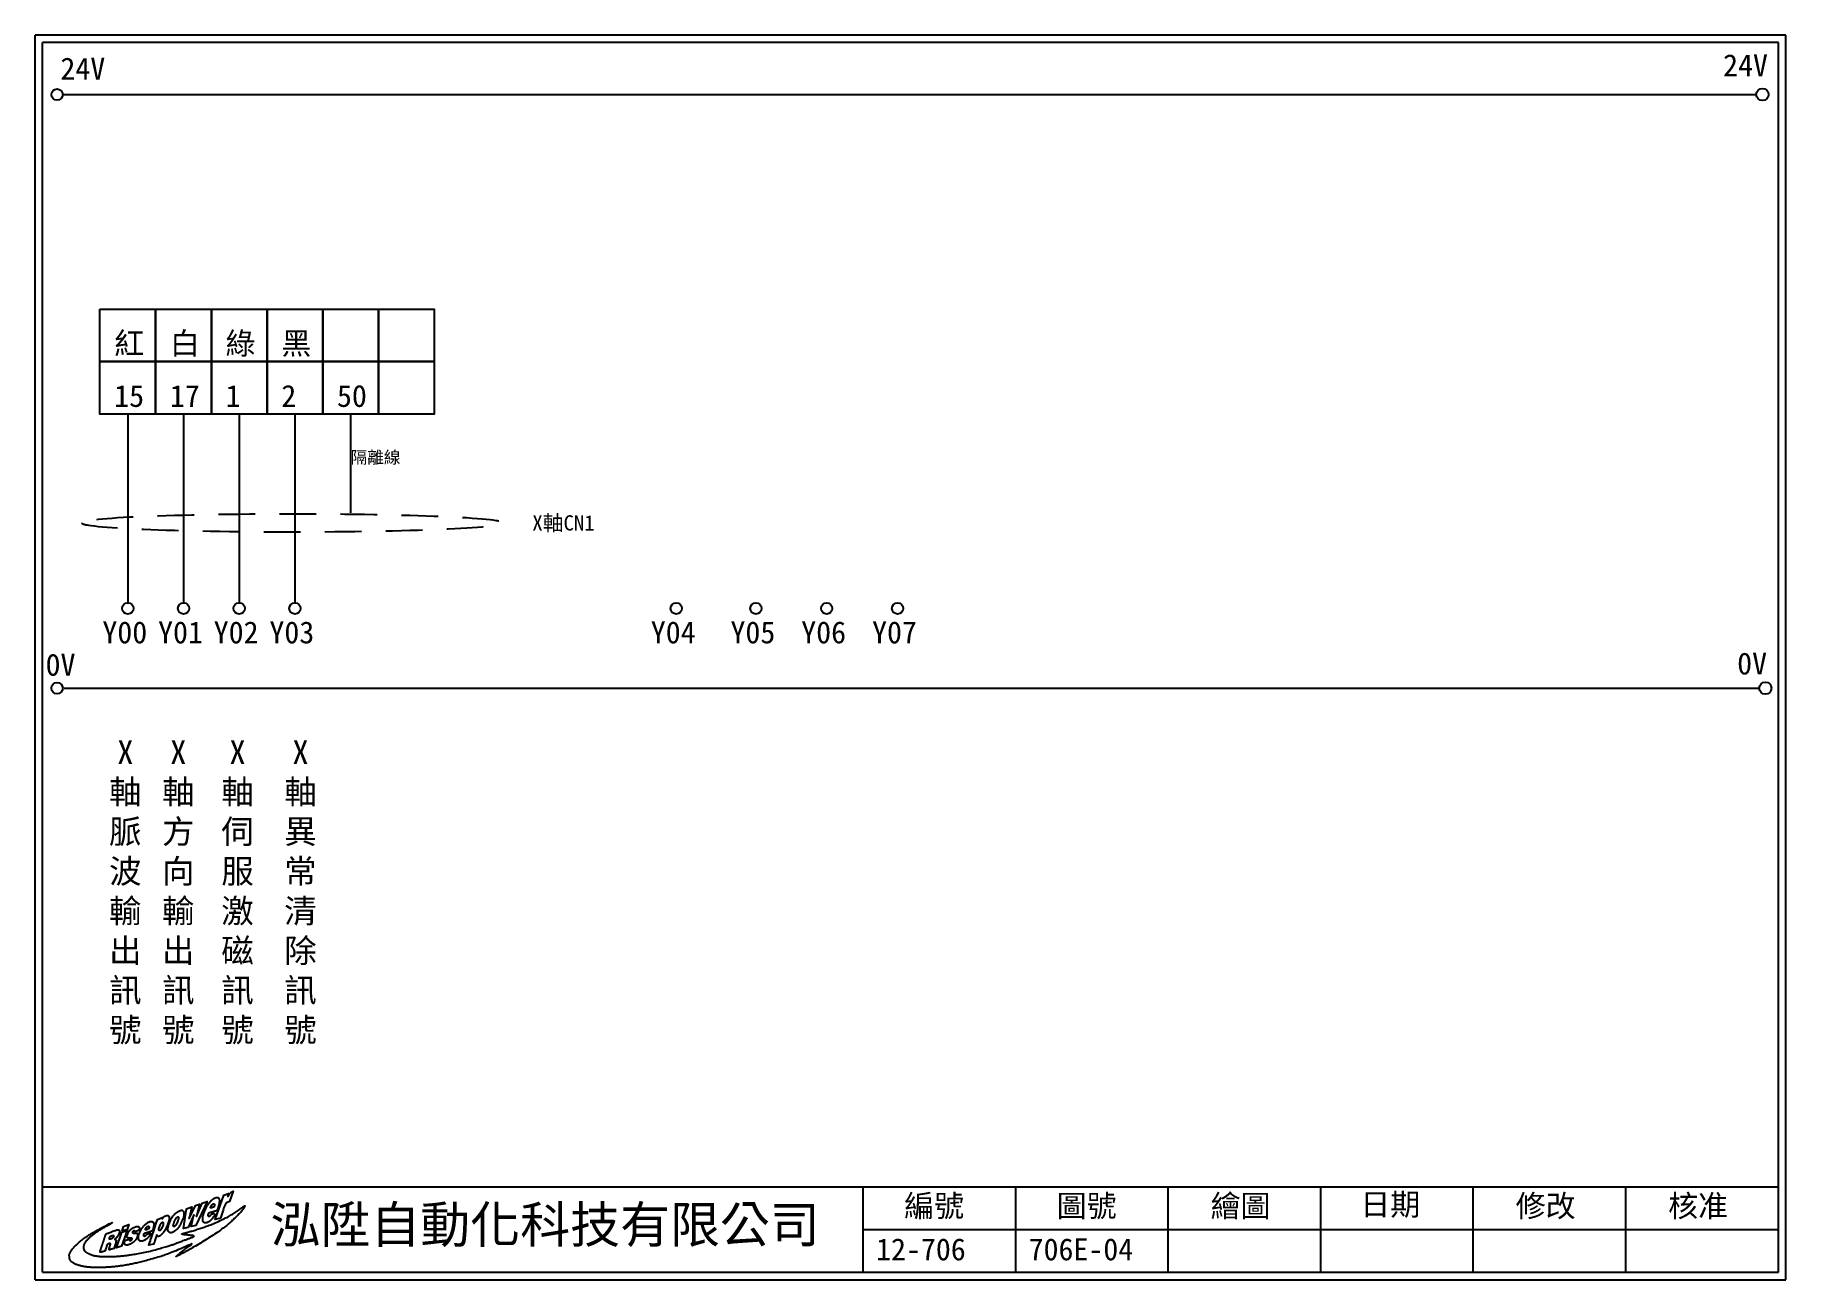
# Model space of a CAD drawing. Extents: x 834 to 1121, y 334 to 538.
import ezdxf

# ---------------------------------------------------------------- set-up
doc = ezdxf.new("R2010")
doc.units = 0
doc.linetypes.add('HIDDEN5', pattern=[10, 6, -4])
doc.layers.get('0').update_dxf_attribs({"linetype": 'CONTINUOUS'})
for name, color, linetype in [('圖框層', 7, 'CONTINUOUS'), ('標尺寸層', 3, 'CONTINUOUS'), ('輪廓線層', 7, 'CONTINUOUS')]:
    doc.layers.add(name, color=color, linetype=linetype)
doc.styles.add('CNS', font='romanc.shx', dxfattribs={"bigfont": 'chineset.shx'})
doc.styles.add('STSL', font='KAIU.TTF')

msp = doc.modelspace()

# ---------------------------------------------------------------- texts
at = {"layer": '圖框層', "color": 4, "style": 'STSL'}
for s, height, p in [('24V', 3.6, (838.12, 530.33)), ('24V', 3.6, (1110.65, 530.87)), ('隔離線', 2, (885.68, 467.43)), ('X軸CN1', 2.5, (915.47, 456.44)), ('Y00', 3.6, (845, 437.95)), ('Y01', 3.6, (854.13, 437.95)), ('Y02', 3.6, (863.25, 437.95)), ('Y03', 3.6, (872.38, 437.95)), ('Y04', 3.6, (934.89, 437.95)), ('Y05', 3.6, (947.95, 437.95)), ('Y06', 3.6, (959.55, 437.95)), ('Y07', 3.6, (971.16, 437.95)), ('0V', 3.6, (835.69, 432.65)), ('0V', 3.6, (1112.96, 432.85)), ('編號', 3.6, (976.42, 343.99)), ('圖號', 3.6, (1001.42, 343.99)), ('繪圖', 3.6, (1026.65, 343.99)), ('日期', 3.6, (1051.18, 344.23)), ('修改', 3.6, (1076.65, 343.99)), ('核准', 3.6, (1101.65, 343.99)), ('泓陞自動化科技有限公司', 6, (872.56, 339.73)), ('12-706', 3.6, (971.82, 336.87)), ('706E-04', 3.6, (996.82, 336.87))]:
    msp.add_text(s, height=height, dxfattribs=at).set_placement(p)
at = {"layer": '圖框層', "color": 7, "style": 'STSL'}
for s, p in [('紅', (846.94, 485.3)), ('白', (856.07, 485.3)), ('綠', (865.2, 485.3)), ('黑', (874.33, 485.3)), ('15', (846.94, 476.69)), ('17', (856.07, 476.69)), ('1', (865.2, 476.69)), ('2', (874.33, 476.69)), ('50', (883.45, 476.69))]:
    msp.add_text(s, height=3.6, dxfattribs=at).set_placement(p)
at = {"layer": '標尺寸層', "color": 7, "char_height": 3.9, "width": 2.8481, "attachment_point": 5, "style": 'CNS'}
for s, insert in [('{\\fDFKai-SB|b0|i0|c136|p65;X軸脈波輸出訊號}', (848.76, 397.15)), ('{\\fDFKai-SB|b0|i0|c136|p65;X軸方向輸出訊號}', (857.44, 397.15)), ('{\\fDFKai-SB|b0|i0|c136|p65;X軸伺服激磁訊號}', (867.15, 397.15)), ('{\\fDFKai-SB|b0|i0|c136|p65;X軸異常清除訊號}', (877.47, 397.15))]:
    msp.add_mtext(s, dxfattribs=dict(at, insert=insert))

# ---------------------------------------------------------------- linework, layer by layer
for centre in [(1117.09, 527.87), (1117.58, 430.61)]:
    msp.add_circle(centre, 1)
at = {"layer": '圖框層', "color": 7}
for p, q in [((1120.96, 537.62), (833.96, 537.62)), ((833.96, 333.65), (833.96, 537.62)), ((1120.96, 333.65), (1120.96, 537.62)), ((1119.71, 536.37), (835.21, 536.37)), ((835.21, 334.9), (835.21, 536.37)), ((1119.71, 334.9), (1119.71, 536.37)), ((835.21, 348.9), (1119.71, 348.9)), ((969.71, 334.9), (969.71, 348.9)), ((994.71, 334.9), (994.71, 348.9)), ((1019.71, 334.9), (1019.71, 348.9)), ((1044.71, 334.9), (1044.71, 348.9)), ((1069.71, 334.9), (1069.71, 348.9)), ((1094.71, 334.9), (1094.71, 348.9)), ((969.71, 341.9), (1119.71, 341.9)), ((833.96, 333.65), (1120.96, 333.65)), ((835.21, 334.9), (1119.71, 334.9))]:
    msp.add_line(p, q, dxfattribs=at)
at = {"layer": '標尺寸層', "color": 7}
for p, q in [((838.5, 527.87), (1116.09, 527.87)), ((849.17, 475.5), (849.17, 444.61)), ((858.3, 475.5), (858.3, 444.61)), ((867.42, 475.5), (867.42, 444.61)), ((876.55, 475.5), (876.55, 444.61)), ((838.7, 430.61), (1116.58, 430.61))]:
    msp.add_line(p, q, dxfattribs=at)
at = {"layer": '標尺寸層'}
msp.add_line((885.68, 475.5), (885.68, 459.35), dxfattribs=at)
at = {"layer": '標尺寸層', "color": 7}
for points in [[(844.6, 492.72), (853.73, 492.72), (853.73, 484.11), (844.6, 484.11)], [(853.73, 492.72), (862.86, 492.72), (862.86, 484.11), (853.73, 484.11)], [(862.86, 492.72), (871.99, 492.72), (871.99, 484.11), (862.86, 484.11)], [(871.99, 492.72), (881.11, 492.72), (881.11, 484.11), (871.99, 484.11)], [(881.11, 492.72), (890.24, 492.72), (890.24, 484.11), (881.11, 484.11)], [(890.24, 492.72), (899.37, 492.72), (899.37, 484.11), (890.24, 484.11)], [(844.6, 484.11), (853.73, 484.11), (853.73, 475.5), (844.6, 475.5)], [(853.73, 484.11), (862.86, 484.11), (862.86, 475.5), (853.73, 475.5)], [(862.86, 484.11), (871.99, 484.11), (871.99, 475.5), (862.86, 475.5)], [(871.99, 484.11), (881.11, 484.11), (881.11, 475.5), (871.99, 475.5)], [(881.11, 484.11), (890.24, 484.11), (890.24, 475.5), (881.11, 475.5)], [(890.24, 484.11), (899.37, 484.11), (899.37, 475.5), (890.24, 475.5)]]:
    msp.add_lwpolyline(points, close=True, dxfattribs=at)
for centre in [(837.58, 527.87), (849.17, 443.68), (858.3, 443.68), (867.42, 443.68), (876.55, 443.68), (939.06, 443.68), (952.12, 443.68), (963.72, 443.68), (975.33, 443.68), (837.58, 430.61)]:
    msp.add_circle(centre, 0.92, dxfattribs=at)
at = {"layer": '標尺寸層', "color": 7, "linetype": 'HIDDEN5', "extrusion": (0, 0, -1)}
msp.add_ellipse((876.12, 457.68), major_axis=(-34.51, 0), ratio=0.042058, dxfattribs=at)
at = {"layer": '輪廓線層', "color": 116}
for points in [[(865.12, 345.95), (864.93, 345.52), (864.78, 345.06), (864.35, 343.75), (863.49, 343.53), (864.9, 347.52), (865.69, 347.8), (865.56, 347.35), (865.81, 347.78), (866.1, 348.04), (866.42, 348.18), (865.83, 346.48), (865.7, 346.43), (865.54, 346.4), (865.33, 346.27)], [(856.21, 341.38), (856.18, 341.38), (856.15, 341.38), (856.12, 341.39), (856.09, 341.4), (856.06, 341.41), (856.03, 341.42), (856.01, 341.43), (855.99, 341.45), (855.96, 341.46), (855.94, 341.48), (855.92, 341.5), (855.9, 341.51), (855.88, 341.53), (855.86, 341.55), (855.84, 341.57), (855.82, 341.59), (855.81, 341.62), (855.8, 341.64), (855.79, 341.66), (855.78, 341.69), (855.77, 341.72), (855.76, 341.74), (855.75, 341.77), (855.75, 341.8), (855.74, 341.83), (855.74, 341.86), (855.74, 341.9), (855.74, 341.93), (855.73, 341.96), (855.74, 342), (855.74, 342.03), (855.74, 342.07), (855.75, 342.11), (855.75, 342.14), (855.76, 342.18), (855.76, 342.22), (855.77, 342.26), (855.78, 342.3), (855.79, 342.34), (855.8, 342.38), (855.81, 342.42), (855.82, 342.47), (855.83, 342.51), (855.84, 342.55), (855.86, 342.59), (855.87, 342.63), (855.88, 342.67), (855.89, 342.71), (855.91, 342.75), (855.92, 342.78), (855.93, 342.82), (855.95, 342.85), (855.96, 342.89), (855.98, 342.93), (855.99, 342.97), (856.01, 343.01), (856.03, 343.06), (856.05, 343.11), (856.07, 343.16), (856.09, 343.22), (856.12, 343.28), (856.15, 343.34), (856.18, 343.41), (856.21, 343.48), (856.25, 343.55), (856.29, 343.62), (856.33, 343.7), (856.37, 343.78), (856.42, 343.86), (856.47, 343.93), (856.51, 344.01), (856.56, 344.08), (856.61, 344.15), (856.66, 344.21), (856.71, 344.27), (856.75, 344.33), (856.8, 344.38), (856.85, 344.43), (856.89, 344.48), (856.94, 344.52), (856.98, 344.56), (857.02, 344.6), (857.06, 344.64), (857.1, 344.67), (857.14, 344.7), (857.18, 344.73), (857.22, 344.75), (857.26, 344.78), (857.31, 344.8), (857.35, 344.83), (857.39, 344.85), (857.43, 344.87), (857.47, 344.89), (857.51, 344.91), (857.54, 344.92), (857.57, 344.94), (857.6, 344.95), (857.63, 344.97), (857.65, 344.98), (857.68, 344.99), (857.7, 345), (857.72, 345.01), (857.74, 345.02), (857.77, 345.03), (857.79, 345.04), (857.82, 345.04), (857.84, 345.05), (857.87, 345.05), (857.9, 345.06), (857.93, 345.06), (857.95, 345.06), (857.98, 345.06), (858.01, 345.06), (858.03, 345.06), (858.06, 345.06), (858.08, 345.05), (858.11, 345.04), (858.13, 345.03), (858.15, 345.02), (858.18, 345), (858.2, 344.98), (858.22, 344.96), (858.24, 344.94), (858.27, 344.91), (858.28, 344.89), (858.3, 344.85), (858.32, 344.82), (858.33, 344.78), (858.34, 344.74), (858.35, 344.7), (858.36, 344.66), (858.37, 344.61), (858.37, 344.56), (858.37, 344.51), (858.37, 344.45), (858.37, 344.39), (858.37, 344.34), (858.36, 344.28), (858.35, 344.22), (858.34, 344.15), (858.33, 344.09), (858.32, 344.03), (858.31, 343.97), (858.29, 343.91), (858.27, 343.85), (858.25, 343.8), (858.23, 343.74), (858.21, 343.69), (858.18, 343.64), (858.16, 343.58), (858.13, 343.53), (858.11, 343.48), (858.08, 343.43), (858.05, 343.37), (858.03, 343.32), (858, 343.26), (857.98, 343.21), (857.95, 343.15), (857.92, 343.09), (857.9, 343.03), (857.87, 342.96), (857.84, 342.9), (857.81, 342.83), (857.78, 342.76), (857.74, 342.69), (857.7, 342.62), (857.66, 342.54), (857.62, 342.47), (857.58, 342.4), (857.53, 342.32), (857.48, 342.25), (857.42, 342.18), (857.37, 342.12), (857.31, 342.05), (857.26, 341.99), (857.2, 341.93), (857.14, 341.88), (857.09, 341.84), (857.04, 341.79), (856.98, 341.75), (856.93, 341.72), (856.88, 341.68), (856.84, 341.65), (856.79, 341.62), (856.75, 341.59), (856.71, 341.57), (856.67, 341.54), (856.63, 341.52), (856.6, 341.5), (856.56, 341.48), (856.53, 341.46), (856.49, 341.44), (856.46, 341.43), (856.42, 341.41), (856.38, 341.4), (856.35, 341.39), (856.31, 341.39), (856.28, 341.38), (856.24, 341.38)], [(859.07, 342.26), (858.29, 342.09), (858.81, 345.32), (859.68, 345.63), (859.23, 343.71), (860.26, 345.85), (860.92, 346.07), (860.44, 344.05), (861.38, 346.23), (862.19, 346.53), (860.31, 342.6), (859.53, 342.41), (859.98, 344.31)], [(863.91, 345.38), (863.89, 345.33), (863.88, 345.29), (863.86, 345.25), (863.85, 345.21), (863.84, 345.17), (863.83, 345.14), (863.81, 345.11), (863.8, 345.08), (863.79, 345.06), (863.78, 345.04), (863.76, 345.02), (863.75, 345), (863.74, 344.99), (863.72, 344.98), (863.7, 344.97), (863.68, 344.96), (863.65, 344.95), (863.62, 344.94), (863.59, 344.94), (863.56, 344.93), (863.52, 344.92), (863.47, 344.91), (863.43, 344.9), (863.37, 344.88), (863.31, 344.87), (863.25, 344.85), (863.19, 344.83), (863.12, 344.82), (863.06, 344.8), (862.99, 344.78), (862.93, 344.76), (862.86, 344.74), (862.81, 344.72), (862.75, 344.7), (862.7, 344.69), (862.66, 344.68), (862.62, 344.66), (862.58, 344.65), (862.55, 344.64), (862.52, 344.63), (862.49, 344.62), (862.47, 344.61), (862.45, 344.6), (862.43, 344.59), (862.42, 344.58), (862.4, 344.57), (862.39, 344.55), (862.38, 344.54), (862.37, 344.52), (862.36, 344.5), (862.35, 344.47), (862.34, 344.45), (862.34, 344.42), (862.33, 344.4), (862.32, 344.37), (862.32, 344.35), (862.31, 344.33), (862.31, 344.3), (862.31, 344.28), (862.31, 344.26), (862.31, 344.24), (862.31, 344.22), (862.31, 344.21), (862.32, 344.19), (862.32, 344.18), (862.33, 344.16), (862.33, 344.15), (862.34, 344.14), (862.35, 344.13), (862.36, 344.12), (862.38, 344.11), (862.39, 344.11), (862.4, 344.1), (862.42, 344.1), (862.44, 344.1), (862.46, 344.1), (862.47, 344.1), (862.49, 344.1), (862.51, 344.11), (862.53, 344.11), (862.55, 344.12), (862.57, 344.13), (862.59, 344.14), (862.61, 344.15), (862.63, 344.16), (862.65, 344.18), (862.67, 344.19), (862.69, 344.21), (862.71, 344.22), (862.73, 344.24), (862.74, 344.26), (862.76, 344.28), (862.78, 344.3), (862.8, 344.32), (862.81, 344.34), (862.82, 344.35), (862.84, 344.37), (862.85, 344.39), (862.86, 344.41), (862.88, 344.42), (862.9, 344.44), (862.93, 344.45), (862.96, 344.47), (863.01, 344.49), (863.06, 344.5), (863.12, 344.52), (863.18, 344.53), (863.24, 344.53), (863.3, 344.53), (863.35, 344.51), (863.38, 344.49), (863.4, 344.45), (863.4, 344.39), (863.38, 344.32), (863.35, 344.24), (863.31, 344.15), (863.25, 344.05), (863.19, 343.96), (863.13, 343.86), (863.06, 343.77), (863, 343.69), (862.94, 343.62), (862.88, 343.55), (862.82, 343.49), (862.77, 343.44), (862.71, 343.39), (862.67, 343.35), (862.62, 343.31), (862.57, 343.28), (862.53, 343.25), (862.49, 343.22), (862.46, 343.2), (862.42, 343.18), (862.39, 343.16), (862.36, 343.14), (862.33, 343.13), (862.3, 343.11), (862.27, 343.1), (862.24, 343.08), (862.22, 343.07), (862.19, 343.06), (862.17, 343.05), (862.14, 343.04), (862.12, 343.03), (862.09, 343.02), (862.07, 343.02), (862.05, 343.01), (862.02, 343.01), (862, 343), (861.97, 343), (861.95, 343), (861.92, 343), (861.89, 343), (861.86, 343), (861.83, 343.01), (861.8, 343.01), (861.77, 343.02), (861.74, 343.02), (861.71, 343.03), (861.69, 343.04), (861.66, 343.05), (861.64, 343.07), (861.62, 343.08), (861.6, 343.1), (861.59, 343.12), (861.57, 343.14), (861.56, 343.16), (861.54, 343.18), (861.53, 343.21), (861.51, 343.24), (861.5, 343.28), (861.49, 343.31), (861.48, 343.35), (861.47, 343.39), (861.46, 343.43), (861.46, 343.47), (861.45, 343.51), (861.45, 343.56), (861.44, 343.6), (861.44, 343.65), (861.44, 343.7), (861.44, 343.75), (861.45, 343.8), (861.45, 343.85), (861.46, 343.9), (861.47, 343.96), (861.48, 344.02), (861.49, 344.08), (861.51, 344.14), (861.53, 344.21), (861.55, 344.28), (861.57, 344.36), (861.6, 344.44), (861.62, 344.53), (861.65, 344.62), (861.69, 344.71), (861.72, 344.81), (861.76, 344.9), (861.8, 345), (861.84, 345.1), (861.88, 345.2), (861.93, 345.3), (861.98, 345.39), (862.02, 345.49), (862.08, 345.59), (862.13, 345.68), (862.18, 345.77), (862.24, 345.87), (862.3, 345.96), (862.36, 346.04), (862.42, 346.13), (862.48, 346.21), (862.54, 346.29), (862.59, 346.36), (862.65, 346.43), (862.7, 346.49), (862.75, 346.54), (862.79, 346.59), (862.83, 346.63), (862.87, 346.67), (862.9, 346.71), (862.94, 346.74), (862.98, 346.78), (863.01, 346.81), (863.05, 346.84), (863.09, 346.87), (863.13, 346.9), (863.18, 346.92), (863.22, 346.95), (863.26, 346.98), (863.3, 347), (863.34, 347.03), (863.38, 347.05), (863.42, 347.07), (863.46, 347.09), (863.49, 347.1), (863.53, 347.12), (863.56, 347.13), (863.6, 347.14), (863.63, 347.15), (863.66, 347.16), (863.69, 347.16), (863.72, 347.17), (863.75, 347.17), (863.78, 347.17), (863.81, 347.17), (863.84, 347.17), (863.86, 347.16), (863.88, 347.16), (863.91, 347.15), (863.93, 347.14), (863.95, 347.14), (863.97, 347.13), (863.99, 347.11), (864.01, 347.1), (864.03, 347.09), (864.04, 347.07), (864.06, 347.05), (864.08, 347.03), (864.09, 347.01), (864.1, 346.98), (864.12, 346.96), (864.13, 346.93), (864.14, 346.9), (864.15, 346.87), (864.15, 346.84), (864.16, 346.81), (864.16, 346.78), (864.17, 346.74), (864.17, 346.7), (864.17, 346.66), (864.17, 346.62), (864.17, 346.58), (864.17, 346.53), (864.17, 346.49), (864.16, 346.44), (864.16, 346.39), (864.15, 346.34), (864.15, 346.29), (864.14, 346.24), (864.13, 346.19), (864.12, 346.14), (864.11, 346.09), (864.1, 346.04), (864.09, 345.99), (864.07, 345.93), (864.06, 345.88), (864.04, 345.83), (864.03, 345.77), (864.01, 345.71), (863.99, 345.66), (863.97, 345.6), (863.96, 345.54), (863.94, 345.49), (863.92, 345.43)], [(863.24, 345.6), (863.22, 345.59), (863.19, 345.58), (863.17, 345.57), (863.14, 345.56), (863.12, 345.55), (863.09, 345.54), (863.07, 345.53), (863.04, 345.52), (863.01, 345.51), (862.99, 345.5), (862.96, 345.49), (862.94, 345.48), (862.92, 345.47), (862.89, 345.47), (862.87, 345.46), (862.85, 345.46), (862.83, 345.45), (862.81, 345.45), (862.79, 345.45), (862.77, 345.45), (862.76, 345.45), (862.74, 345.46), (862.74, 345.47), (862.73, 345.48), (862.73, 345.5), (862.73, 345.52), (862.74, 345.55), (862.75, 345.57), (862.76, 345.6), (862.77, 345.63), (862.78, 345.66), (862.8, 345.69), (862.81, 345.72), (862.83, 345.75), (862.84, 345.78), (862.86, 345.81), (862.88, 345.83), (862.9, 345.86), (862.91, 345.89), (862.93, 345.91), (862.96, 345.94), (862.98, 345.96), (863, 345.99), (863.02, 346.01), (863.04, 346.03), (863.07, 346.05), (863.09, 346.07), (863.11, 346.08), (863.13, 346.09), (863.15, 346.1), (863.17, 346.11), (863.19, 346.11), (863.21, 346.12), (863.23, 346.12), (863.24, 346.12), (863.26, 346.12), (863.27, 346.12), (863.29, 346.11), (863.3, 346.11), (863.31, 346.11), (863.32, 346.1), (863.33, 346.09), (863.34, 346.08), (863.35, 346.07), (863.35, 346.06), (863.36, 346.05), (863.36, 346.04), (863.36, 346.03), (863.36, 346.01), (863.36, 345.99), (863.36, 345.97), (863.36, 345.95), (863.36, 345.93), (863.35, 345.9), (863.35, 345.87), (863.35, 345.84), (863.35, 345.81), (863.34, 345.78), (863.34, 345.75), (863.33, 345.73), (863.32, 345.71), (863.32, 345.69), (863.31, 345.67), (863.3, 345.65), (863.28, 345.64), (863.27, 345.62), (863.25, 345.61)], [(847.2, 340.24), (847.21, 340.22), (847.23, 340.21), (847.23, 340.19), (847.24, 340.16), (847.24, 340.14), (847.25, 340.11), (847.25, 340.08), (847.24, 340.05), (847.24, 340.02), (847.24, 339.99), (847.23, 339.95), (847.23, 339.91), (847.22, 339.88), (847.21, 339.84), (847.2, 339.8), (847.19, 339.76), (847.18, 339.72), (847.17, 339.68), (847.16, 339.63), (847.14, 339.59), (847.13, 339.56), (847.12, 339.52), (847.1, 339.48), (847.09, 339.44), (847.08, 339.41), (847.07, 339.38), (847.06, 339.35), (847.05, 339.32), (847.04, 339.29), (847.03, 339.26), (847.02, 339.24), (847.02, 339.21), (847.01, 339.18), (847.01, 339.16), (847.01, 339.14), (847.01, 339.11), (847, 339.09), (847, 339.07), (847, 339.05), (847, 339.03), (847, 339.01), (847, 338.99), (847, 338.97), (846.99, 338.95), (846.99, 338.94), (846.99, 338.92), (846.99, 338.91), (846.99, 338.9), (846.99, 338.89), (846.98, 338.88), (846.98, 338.87), (846.98, 338.86), (846.97, 338.85), (846.96, 338.85), (846.96, 338.84), (846.94, 338.83), (846.93, 338.82), (846.91, 338.81), (846.89, 338.81), (846.86, 338.8), (846.84, 338.79), (846.81, 338.78), (846.78, 338.77), (846.75, 338.76), (846.72, 338.75), (846.69, 338.74), (846.65, 338.73), (846.62, 338.72), (846.58, 338.71), (846.55, 338.7), (846.51, 338.69), (846.48, 338.68), (846.44, 338.67), (846.41, 338.66), (846.37, 338.65), (846.34, 338.64), (846.31, 338.63), (846.28, 338.62), (846.25, 338.62), (846.23, 338.61), (846.21, 338.6), (846.19, 338.6), (846.17, 338.6), (846.16, 338.6), (846.14, 338.6), (846.13, 338.61), (846.13, 338.62), (846.12, 338.63), (846.12, 338.64), (846.12, 338.66), (846.12, 338.68), (846.12, 338.7), (846.12, 338.73), (846.13, 338.75), (846.13, 338.78), (846.14, 338.8), (846.14, 338.83), (846.15, 338.86), (846.15, 338.88), (846.16, 338.91), (846.16, 338.93), (846.17, 338.96), (846.17, 338.99), (846.18, 339.01), (846.19, 339.04), (846.2, 339.07), (846.21, 339.09), (846.22, 339.12), (846.22, 339.15), (846.23, 339.18), (846.24, 339.2), (846.25, 339.23), (846.26, 339.26), (846.27, 339.29), (846.27, 339.31), (846.28, 339.34), (846.29, 339.37), (846.29, 339.39), (846.3, 339.42), (846.3, 339.44), (846.31, 339.46), (846.31, 339.48), (846.31, 339.5), (846.32, 339.52), (846.32, 339.53), (846.32, 339.55), (846.32, 339.56), (846.32, 339.57), (846.32, 339.58), (846.31, 339.59), (846.31, 339.59), (846.3, 339.6), (846.3, 339.6), (846.29, 339.61), (846.28, 339.61), (846.27, 339.61), (846.26, 339.62), (846.25, 339.62), (846.24, 339.62), (846.22, 339.62), (846.21, 339.62), (846.2, 339.62), (846.19, 339.62), (846.17, 339.62), (846.16, 339.62), (846.14, 339.61), (846.13, 339.61), (846.11, 339.61), (846.09, 339.6), (846.07, 339.6), (846.06, 339.59), (846.04, 339.59), (846.02, 339.58), (846, 339.58), (845.98, 339.57), (845.96, 339.56), (845.94, 339.56), (845.92, 339.55), (845.9, 339.54), (845.88, 339.52), (845.86, 339.51), (845.85, 339.5), (845.83, 339.49), (845.82, 339.47), (845.81, 339.46), (845.8, 339.44), (845.78, 339.43), (845.78, 339.41), (845.77, 339.4), (845.76, 339.38), (845.76, 339.37), (845.75, 339.36), (845.75, 339.35), (845.74, 339.33), (845.74, 339.32), (845.74, 339.31), (845.73, 339.29), (845.73, 339.28), (845.72, 339.26), (845.72, 339.24), (845.72, 339.23), (845.71, 339.21), (845.7, 339.19), (845.7, 339.16), (845.69, 339.14), (845.68, 339.12), (845.67, 339.09), (845.66, 339.06), (845.65, 339.04), (845.64, 339.01), (845.63, 338.98), (845.62, 338.95), (845.61, 338.93), (845.6, 338.9), (845.6, 338.88), (845.59, 338.85), (845.58, 338.83), (845.57, 338.81), (845.56, 338.78), (845.56, 338.76), (845.55, 338.74), (845.54, 338.71), (845.53, 338.69), (845.53, 338.66), (845.52, 338.64), (845.51, 338.62), (845.5, 338.59), (845.5, 338.57), (845.49, 338.55), (845.49, 338.53), (845.48, 338.51), (845.48, 338.49), (845.47, 338.47), (845.46, 338.46), (845.45, 338.44), (845.43, 338.43), (845.42, 338.41), (845.4, 338.4), (845.38, 338.39), (845.35, 338.38), (845.32, 338.36), (845.29, 338.35), (845.25, 338.34), (845.21, 338.33), (845.17, 338.32), (845.13, 338.3), (845.08, 338.29), (845.03, 338.27), (844.98, 338.26), (844.93, 338.24), (844.89, 338.23), (844.84, 338.22), (844.8, 338.21), (844.76, 338.2), (844.72, 338.19), (844.69, 338.18), (844.66, 338.18), (844.64, 338.18), (844.62, 338.19), (844.61, 338.2), (844.61, 338.22), (844.6, 338.24), (844.61, 338.26), (844.61, 338.29), (844.62, 338.32), (844.63, 338.35), (844.65, 338.39), (844.66, 338.42), (844.67, 338.46), (844.69, 338.5), (844.7, 338.53), (844.71, 338.57), (844.72, 338.61), (844.73, 338.64), (844.75, 338.68), (844.76, 338.71), (844.77, 338.75), (844.78, 338.78), (844.79, 338.81), (844.8, 338.84), (844.81, 338.88), (844.82, 338.91), (844.83, 338.94), (844.84, 338.97), (844.85, 339), (844.85, 339.03), (844.86, 339.06), (844.87, 339.09), (844.88, 339.12), (844.9, 339.16), (844.91, 339.2), (844.92, 339.24), (844.94, 339.28), (844.96, 339.33), (844.97, 339.38), (844.99, 339.43), (845.01, 339.48), (845.03, 339.53), (845.05, 339.58), (845.07, 339.63), (845.09, 339.68), (845.1, 339.72), (845.12, 339.77), (845.13, 339.81), (845.15, 339.86), (845.16, 339.9), (845.17, 339.94), (845.19, 339.98), (845.2, 340.02), (845.21, 340.05), (845.22, 340.09), (845.24, 340.12), (845.25, 340.16), (845.26, 340.19), (845.27, 340.22), (845.27, 340.25), (845.28, 340.27), (845.29, 340.29), (845.3, 340.32), (845.3, 340.34), (845.31, 340.37), (845.32, 340.4), (845.33, 340.43), (845.34, 340.47), (845.36, 340.51), (845.37, 340.56), (845.39, 340.61), (845.41, 340.67), (845.43, 340.72), (845.44, 340.77), (845.46, 340.83), (845.48, 340.88), (845.49, 340.93), (845.51, 340.97), (845.52, 341.01), (845.53, 341.04), (845.55, 341.08), (845.56, 341.1), (845.57, 341.13), (845.58, 341.15), (845.59, 341.17), (845.6, 341.19), (845.62, 341.2), (845.65, 341.22), (845.7, 341.24), (845.76, 341.27), (845.84, 341.3), (845.94, 341.34), (846.07, 341.39), (846.22, 341.44), (846.38, 341.5), (846.55, 341.56), (846.71, 341.62), (846.88, 341.68), (847.03, 341.73), (847.16, 341.78), (847.27, 341.82), (847.35, 341.84), (847.42, 341.86), (847.47, 341.88), (847.51, 341.89), (847.54, 341.89), (847.56, 341.89), (847.57, 341.89), (847.59, 341.89), (847.61, 341.88), (847.62, 341.88), (847.64, 341.87), (847.65, 341.87), (847.67, 341.86), (847.68, 341.85), (847.69, 341.84), (847.71, 341.83), (847.72, 341.81), (847.73, 341.8), (847.74, 341.78), (847.75, 341.76), (847.76, 341.74), (847.77, 341.72), (847.78, 341.7), (847.78, 341.68), (847.79, 341.65), (847.79, 341.63), (847.79, 341.6), (847.79, 341.58), (847.79, 341.55), (847.79, 341.52), (847.79, 341.5), (847.78, 341.47), (847.78, 341.43), (847.77, 341.4), (847.76, 341.37), (847.75, 341.34), (847.74, 341.31), (847.73, 341.27), (847.72, 341.24), (847.71, 341.21), (847.69, 341.18), (847.68, 341.14), (847.66, 341.11), (847.64, 341.08), (847.62, 341.05), (847.6, 341.01), (847.58, 340.98), (847.56, 340.94), (847.54, 340.91), (847.51, 340.87), (847.49, 340.83), (847.47, 340.79), (847.44, 340.76), (847.42, 340.72), (847.4, 340.69), (847.37, 340.65), (847.35, 340.62), (847.33, 340.59), (847.3, 340.56), (847.28, 340.53), (847.26, 340.51), (847.24, 340.48), (847.21, 340.46), (847.19, 340.44), (847.17, 340.42), (847.15, 340.4), (847.13, 340.39), (847.11, 340.37), (847.09, 340.36), (847.08, 340.35), (847.06, 340.34), (847.05, 340.33), (847.04, 340.32), (847.04, 340.32), (847.03, 340.31), (847.03, 340.31), (847.03, 340.3), (847.04, 340.3), (847.05, 340.29), (847.06, 340.29), (847.08, 340.29), (847.1, 340.28), (847.12, 340.28), (847.14, 340.27), (847.16, 340.26), (847.18, 340.25)], [(848.18, 341.47), (849.04, 341.77), (848.12, 339.16), (847.32, 338.93)], [(848.47, 342.41), (849.33, 342.72), (849.08, 341.94), (848.24, 341.65)], [(850.01, 341.61), (850, 341.6), (849.99, 341.58), (849.98, 341.57), (849.97, 341.56), (849.96, 341.54), (849.96, 341.53), (849.95, 341.52), (849.95, 341.5), (849.94, 341.49), (849.94, 341.48), (849.94, 341.46), (849.94, 341.45), (849.94, 341.44), (849.95, 341.42), (849.95, 341.41), (849.96, 341.4), (849.96, 341.39), (849.97, 341.38), (849.98, 341.37), (849.99, 341.36), (850, 341.36), (850.02, 341.35), (850.04, 341.35), (850.07, 341.34), (850.1, 341.34), (850.13, 341.34), (850.17, 341.34), (850.21, 341.34), (850.25, 341.34), (850.29, 341.34), (850.33, 341.34), (850.37, 341.34), (850.41, 341.34), (850.45, 341.34), (850.48, 341.34), (850.52, 341.34), (850.55, 341.33), (850.58, 341.33), (850.6, 341.33), (850.62, 341.32), (850.64, 341.31), (850.66, 341.3), (850.67, 341.3), (850.69, 341.29), (850.7, 341.27), (850.71, 341.26), (850.71, 341.25), (850.72, 341.23), (850.73, 341.22), (850.73, 341.2), (850.74, 341.18), (850.74, 341.16), (850.75, 341.14), (850.75, 341.13), (850.75, 341.11), (850.76, 341.09), (850.76, 341.07), (850.76, 341.05), (850.76, 341.03), (850.76, 341.01), (850.76, 340.99), (850.76, 340.98), (850.76, 340.96), (850.76, 340.95), (850.76, 340.94), (850.76, 340.92), (850.75, 340.91), (850.75, 340.9), (850.75, 340.88), (850.74, 340.87), (850.74, 340.85), (850.73, 340.82), (850.72, 340.79), (850.72, 340.76), (850.7, 340.73), (850.69, 340.69), (850.68, 340.65), (850.66, 340.61), (850.64, 340.57), (850.62, 340.52), (850.6, 340.48), (850.58, 340.44), (850.56, 340.39), (850.53, 340.35), (850.51, 340.3), (850.48, 340.26), (850.45, 340.22), (850.42, 340.18), (850.39, 340.14), (850.35, 340.1), (850.32, 340.06), (850.28, 340.02), (850.24, 339.98), (850.21, 339.95), (850.17, 339.91), (850.13, 339.88), (850.09, 339.84), (850.05, 339.81), (850.01, 339.78), (849.97, 339.75), (849.93, 339.72), (849.89, 339.7), (849.85, 339.67), (849.81, 339.65), (849.77, 339.62), (849.74, 339.6), (849.7, 339.58), (849.66, 339.56), (849.62, 339.54), (849.58, 339.53), (849.55, 339.51), (849.51, 339.49), (849.48, 339.48), (849.44, 339.47), (849.41, 339.45), (849.38, 339.44), (849.34, 339.43), (849.31, 339.42), (849.28, 339.4), (849.25, 339.39), (849.22, 339.38), (849.19, 339.38), (849.16, 339.37), (849.13, 339.36), (849.1, 339.35), (849.07, 339.35), (849.04, 339.35), (849.01, 339.35), (848.99, 339.35), (848.96, 339.35), (848.93, 339.35), (848.91, 339.36), (848.88, 339.36), (848.86, 339.37), (848.84, 339.38), (848.82, 339.39), (848.79, 339.4), (848.77, 339.42), (848.75, 339.43), (848.74, 339.44), (848.72, 339.46), (848.7, 339.48), (848.69, 339.49), (848.67, 339.51), (848.66, 339.53), (848.65, 339.55), (848.64, 339.57), (848.63, 339.59), (848.63, 339.61), (848.62, 339.63), (848.61, 339.65), (848.61, 339.67), (848.61, 339.7), (848.61, 339.72), (848.61, 339.75), (848.6, 339.77), (848.61, 339.8), (848.61, 339.82), (848.61, 339.85), (848.61, 339.87), (848.61, 339.89), (848.62, 339.91), (848.62, 339.93), (848.63, 339.95), (848.63, 339.97), (848.64, 339.98), (848.64, 340), (848.65, 340.02), (848.66, 340.03), (848.66, 340.04), (848.67, 340.06), (848.68, 340.07), (848.69, 340.08), (848.71, 340.1), (848.72, 340.11), (848.74, 340.12), (848.76, 340.13), (848.78, 340.14), (848.8, 340.15), (848.82, 340.16), (848.85, 340.17), (848.88, 340.18), (848.9, 340.19), (848.93, 340.2), (848.96, 340.21), (848.98, 340.22), (849.01, 340.22), (849.04, 340.23), (849.07, 340.24), (849.09, 340.25), (849.12, 340.26), (849.15, 340.27), (849.17, 340.27), (849.2, 340.28), (849.22, 340.29), (849.25, 340.3), (849.27, 340.31), (849.29, 340.31), (849.32, 340.32), (849.34, 340.33), (849.36, 340.33), (849.38, 340.34), (849.39, 340.34), (849.41, 340.34), (849.42, 340.34), (849.43, 340.34), (849.44, 340.33), (849.45, 340.33), (849.45, 340.32), (849.46, 340.3), (849.46, 340.29), (849.46, 340.27), (849.46, 340.26), (849.46, 340.24), (849.46, 340.23), (849.46, 340.21), (849.45, 340.2), (849.45, 340.18), (849.45, 340.17), (849.45, 340.16), (849.46, 340.15), (849.46, 340.14), (849.46, 340.13), (849.46, 340.13), (849.47, 340.12), (849.47, 340.12), (849.48, 340.11), (849.49, 340.11), (849.5, 340.11), (849.51, 340.11), (849.52, 340.11), (849.54, 340.11), (849.56, 340.11), (849.58, 340.12), (849.6, 340.12), (849.62, 340.12), (849.64, 340.13), (849.67, 340.14), (849.69, 340.15), (849.7, 340.15), (849.72, 340.16), (849.74, 340.18), (849.75, 340.19), (849.76, 340.2), (849.77, 340.21), (849.78, 340.22), (849.79, 340.24), (849.8, 340.25), (849.81, 340.27), (849.82, 340.28), (849.83, 340.3), (849.83, 340.31), (849.84, 340.33), (849.85, 340.34), (849.85, 340.36), (849.86, 340.37), (849.86, 340.38), (849.86, 340.4), (849.86, 340.41), (849.86, 340.42), (849.85, 340.43), (849.85, 340.44), (849.84, 340.45), (849.84, 340.46), (849.83, 340.47), (849.82, 340.48), (849.81, 340.48), (849.79, 340.49), (849.78, 340.49), (849.76, 340.5), (849.74, 340.5), (849.72, 340.5), (849.69, 340.5), (849.67, 340.51), (849.64, 340.51), (849.61, 340.5), (849.58, 340.5), (849.55, 340.5), (849.51, 340.5), (849.48, 340.51), (849.44, 340.51), (849.41, 340.51), (849.38, 340.51), (849.34, 340.52), (849.31, 340.52), (849.28, 340.53), (849.25, 340.53), (849.22, 340.54), (849.2, 340.55), (849.17, 340.55), (849.15, 340.56), (849.13, 340.56), (849.11, 340.57), (849.1, 340.58), (849.08, 340.59), (849.07, 340.6), (849.06, 340.61), (849.05, 340.63), (849.04, 340.64), (849.04, 340.66), (849.03, 340.67), (849.03, 340.69), (849.03, 340.71), (849.03, 340.73), (849.02, 340.75), (849.02, 340.78), (849.03, 340.8), (849.03, 340.82), (849.03, 340.85), (849.03, 340.87), (849.03, 340.89), (849.04, 340.92), (849.04, 340.94), (849.05, 340.96), (849.05, 340.98), (849.06, 341), (849.07, 341.02), (849.07, 341.04), (849.08, 341.05), (849.09, 341.07), (849.09, 341.09), (849.1, 341.1), (849.11, 341.12), (849.11, 341.14), (849.12, 341.16), (849.13, 341.18), (849.14, 341.2), (849.15, 341.22), (849.16, 341.25), (849.17, 341.27), (849.18, 341.3), (849.19, 341.33), (849.21, 341.36), (849.22, 341.4), (849.24, 341.43), (849.26, 341.46), (849.28, 341.49), (849.29, 341.52), (849.31, 341.55), (849.34, 341.58), (849.36, 341.61), (849.38, 341.64), (849.41, 341.67), (849.44, 341.71), (849.46, 341.74), (849.5, 341.77), (849.53, 341.81), (849.56, 341.84), (849.59, 341.87), (849.63, 341.91), (849.66, 341.94), (849.7, 341.97), (849.74, 342), (849.77, 342.03), (849.81, 342.06), (849.85, 342.08), (849.88, 342.1), (849.92, 342.13), (849.95, 342.15), (849.99, 342.17), (850.02, 342.18), (850.05, 342.2), (850.08, 342.22), (850.12, 342.23), (850.15, 342.24), (850.18, 342.26), (850.21, 342.27), (850.24, 342.28), (850.27, 342.29), (850.3, 342.3), (850.33, 342.32), (850.36, 342.33), (850.39, 342.34), (850.42, 342.35), (850.45, 342.36), (850.47, 342.37), (850.5, 342.38), (850.53, 342.39), (850.55, 342.4), (850.58, 342.4), (850.6, 342.41), (850.62, 342.42), (850.64, 342.42), (850.66, 342.42), (850.68, 342.43), (850.7, 342.43), (850.72, 342.43), (850.73, 342.43), (850.75, 342.43), (850.76, 342.43), (850.78, 342.43), (850.79, 342.43), (850.81, 342.43), (850.82, 342.43), (850.84, 342.42), (850.86, 342.42), (850.87, 342.41), (850.89, 342.4), (850.9, 342.4), (850.92, 342.39), (850.93, 342.38), (850.95, 342.37), (850.96, 342.36), (850.98, 342.35), (850.99, 342.34), (851, 342.33), (851.01, 342.31), (851.02, 342.3), (851.03, 342.29), (851.04, 342.27), (851.05, 342.26), (851.05, 342.24), (851.05, 342.23), (851.06, 342.21), (851.06, 342.19), (851.06, 342.17), (851.06, 342.15), (851.06, 342.13), (851.06, 342.11), (851.06, 342.08), (851.06, 342.06), (851.06, 342.03), (851.06, 342.01), (851.06, 341.98), (851.06, 341.96), (851.06, 341.93), (851.05, 341.91), (851.04, 341.88), (851.02, 341.86), (851, 341.83), (850.96, 341.8), (850.92, 341.77), (850.87, 341.74), (850.81, 341.71), (850.74, 341.68), (850.67, 341.66), (850.6, 341.63), (850.54, 341.61), (850.48, 341.59), (850.42, 341.58), (850.38, 341.58), (850.35, 341.58), (850.33, 341.59), (850.32, 341.6), (850.31, 341.61), (850.3, 341.63), (850.3, 341.64), (850.29, 341.65), (850.29, 341.67), (850.28, 341.68), (850.28, 341.69), (850.27, 341.7), (850.26, 341.7), (850.25, 341.71), (850.24, 341.72), (850.23, 341.72), (850.21, 341.72), (850.2, 341.72), (850.19, 341.72), (850.17, 341.72), (850.16, 341.72), (850.14, 341.71), (850.13, 341.71), (850.11, 341.7), (850.1, 341.69), (850.08, 341.68), (850.07, 341.67), (850.05, 341.66), (850.04, 341.65), (850.03, 341.64), (850.02, 341.62)], [(851.73, 341.02), (851.73, 341), (851.73, 340.98), (851.73, 340.96), (851.73, 340.95), (851.74, 340.94), (851.74, 340.92), (851.75, 340.91), (851.75, 340.9), (851.76, 340.89), (851.77, 340.88), (851.78, 340.87), (851.8, 340.86), (851.81, 340.86), (851.83, 340.85), (851.84, 340.85), (851.86, 340.85), (851.88, 340.85), (851.9, 340.85), (851.92, 340.86), (851.94, 340.86), (851.96, 340.87), (851.98, 340.87), (852, 340.88), (852.02, 340.89), (852.05, 340.9), (852.07, 340.91), (852.09, 340.93), (852.11, 340.94), (852.13, 340.95), (852.15, 340.97), (852.17, 340.98), (852.19, 341), (852.2, 341.01), (852.22, 341.03), (852.23, 341.04), (852.25, 341.06), (852.26, 341.08), (852.27, 341.09), (852.28, 341.1), (852.29, 341.12), (852.3, 341.13), (852.31, 341.14), (852.32, 341.14), (852.34, 341.15), (852.36, 341.16), (852.39, 341.17), (852.42, 341.18), (852.46, 341.2), (852.51, 341.21), (852.56, 341.23), (852.62, 341.25), (852.68, 341.26), (852.74, 341.28), (852.8, 341.29), (852.85, 341.3), (852.89, 341.3), (852.93, 341.3), (852.95, 341.29), (852.96, 341.28), (852.96, 341.26), (852.96, 341.24), (852.96, 341.22), (852.95, 341.2), (852.93, 341.17), (852.92, 341.15), (852.9, 341.12), (852.89, 341.1), (852.87, 341.07), (852.85, 341.05), (852.84, 341.02), (852.82, 340.99), (852.8, 340.97), (852.78, 340.94), (852.76, 340.91), (852.74, 340.89), (852.72, 340.86), (852.7, 340.83), (852.68, 340.81), (852.66, 340.78), (852.64, 340.75), (852.62, 340.72), (852.59, 340.69), (852.57, 340.67), (852.54, 340.64), (852.51, 340.61), (852.49, 340.58), (852.46, 340.55), (852.42, 340.52), (852.39, 340.5), (852.36, 340.47), (852.33, 340.44), (852.29, 340.41), (852.25, 340.39), (852.22, 340.36), (852.18, 340.33), (852.14, 340.31), (852.1, 340.28), (852.06, 340.25), (852.02, 340.23), (851.98, 340.2), (851.94, 340.18), (851.89, 340.16), (851.86, 340.14), (851.82, 340.12), (851.78, 340.1), (851.75, 340.08), (851.71, 340.07), (851.68, 340.06), (851.65, 340.05), (851.61, 340.04), (851.58, 340.03), (851.55, 340.02), (851.52, 340.02), (851.49, 340.01), (851.46, 340.01), (851.43, 340.01), (851.4, 340), (851.36, 340), (851.33, 340.01), (851.3, 340.01), (851.27, 340.01), (851.24, 340.02), (851.2, 340.03), (851.17, 340.04), (851.14, 340.05), (851.11, 340.07), (851.09, 340.08), (851.06, 340.1), (851.04, 340.12), (851.03, 340.14), (851.01, 340.16), (851, 340.18), (850.98, 340.21), (850.97, 340.23), (850.97, 340.26), (850.96, 340.28), (850.95, 340.31), (850.94, 340.34), (850.94, 340.37), (850.93, 340.4), (850.93, 340.43), (850.93, 340.46), (850.92, 340.49), (850.92, 340.53), (850.92, 340.57), (850.92, 340.6), (850.92, 340.64), (850.92, 340.69), (850.93, 340.73), (850.93, 340.77), (850.94, 340.81), (850.94, 340.86), (850.95, 340.91), (850.96, 340.95), (850.97, 341), (850.99, 341.04), (851, 341.09), (851.01, 341.13), (851.03, 341.18), (851.04, 341.22), (851.06, 341.26), (851.07, 341.3), (851.09, 341.34), (851.1, 341.38), (851.12, 341.42), (851.14, 341.46), (851.15, 341.5), (851.17, 341.54), (851.19, 341.59), (851.22, 341.63), (851.24, 341.68), (851.26, 341.73), (851.29, 341.77), (851.31, 341.82), (851.34, 341.87), (851.37, 341.92), (851.39, 341.96), (851.42, 342.01), (851.45, 342.05), (851.48, 342.1), (851.52, 342.15), (851.55, 342.2), (851.59, 342.25), (851.64, 342.31), (851.69, 342.37), (851.74, 342.43), (851.8, 342.5), (851.85, 342.56), (851.91, 342.62), (851.97, 342.69), (852.03, 342.75), (852.09, 342.8), (852.15, 342.85), (852.21, 342.9), (852.27, 342.94), (852.32, 342.98), (852.37, 343.01), (852.42, 343.05), (852.47, 343.07), (852.52, 343.1), (852.56, 343.12), (852.61, 343.14), (852.65, 343.16), (852.69, 343.17), (852.72, 343.19), (852.76, 343.2), (852.8, 343.21), (852.83, 343.21), (852.86, 343.22), (852.9, 343.23), (852.93, 343.23), (852.96, 343.23), (852.99, 343.23), (853.02, 343.23), (853.04, 343.23), (853.07, 343.23), (853.1, 343.22), (853.12, 343.22), (853.15, 343.21), (853.17, 343.2), (853.19, 343.2), (853.21, 343.19), (853.23, 343.18), (853.25, 343.17), (853.27, 343.16), (853.29, 343.15), (853.3, 343.14), (853.32, 343.13), (853.33, 343.12), (853.34, 343.1), (853.35, 343.09), (853.37, 343.07), (853.38, 343.05), (853.39, 343.02), (853.4, 343), (853.4, 342.97), (853.41, 342.95), (853.42, 342.92), (853.42, 342.89), (853.43, 342.86), (853.43, 342.83), (853.43, 342.8), (853.43, 342.77), (853.43, 342.73), (853.43, 342.7), (853.42, 342.67), (853.42, 342.63), (853.42, 342.59), (853.41, 342.55), (853.41, 342.51), (853.4, 342.47), (853.39, 342.43), (853.39, 342.39), (853.38, 342.35), (853.38, 342.31), (853.37, 342.26), (853.36, 342.22), (853.35, 342.18), (853.35, 342.14), (853.34, 342.11), (853.33, 342.07), (853.32, 342.03), (853.31, 342), (853.3, 341.96), (853.3, 341.92), (853.28, 341.89), (853.27, 341.85), (853.26, 341.82), (853.24, 341.79), (853.22, 341.76), (853.19, 341.73), (853.15, 341.7), (853.11, 341.68), (853.07, 341.65), (853.01, 341.63), (852.96, 341.61), (852.9, 341.58), (852.84, 341.56), (852.78, 341.54), (852.72, 341.52), (852.66, 341.51), (852.6, 341.49), (852.54, 341.47), (852.48, 341.45), (852.43, 341.43), (852.37, 341.42), (852.32, 341.4), (852.27, 341.38), (852.21, 341.37), (852.16, 341.35), (852.12, 341.34), (852.07, 341.32), (852.03, 341.31), (851.98, 341.3), (851.95, 341.29), (851.91, 341.27), (851.88, 341.26), (851.86, 341.25), (851.83, 341.24), (851.81, 341.23), (851.79, 341.22), (851.78, 341.2), (851.77, 341.19), (851.76, 341.17), (851.75, 341.15), (851.74, 341.14), (851.74, 341.12), (851.73, 341.1), (851.73, 341.08), (851.73, 341.06), (851.73, 341.04)], [(852.49, 342), (852.47, 341.99), (852.46, 341.99), (852.45, 341.98), (852.44, 341.97), (852.42, 341.97), (852.41, 341.96), (852.4, 341.95), (852.39, 341.95), (852.38, 341.94), (852.37, 341.94), (852.35, 341.93), (852.34, 341.93), (852.33, 341.92), (852.31, 341.92), (852.3, 341.91), (852.28, 341.91), (852.26, 341.9), (852.24, 341.9), (852.22, 341.89), (852.2, 341.89), (852.18, 341.88), (852.16, 341.88), (852.14, 341.88), (852.12, 341.87), (852.1, 341.87), (852.09, 341.88), (852.07, 341.88), (852.06, 341.88), (852.05, 341.89), (852.05, 341.9), (852.04, 341.92), (852.04, 341.93), (852.05, 341.95), (852.05, 341.98), (852.06, 342), (852.08, 342.03), (852.09, 342.06), (852.1, 342.09), (852.12, 342.12), (852.14, 342.14), (852.15, 342.17), (852.17, 342.2), (852.19, 342.23), (852.21, 342.25), (852.23, 342.28), (852.25, 342.3), (852.27, 342.32), (852.29, 342.34), (852.31, 342.36), (852.33, 342.37), (852.36, 342.39), (852.38, 342.4), (852.4, 342.41), (852.42, 342.42), (852.45, 342.43), (852.47, 342.43), (852.49, 342.44), (852.51, 342.44), (852.53, 342.44), (852.55, 342.44), (852.57, 342.43), (852.58, 342.43), (852.6, 342.42), (852.61, 342.41), (852.62, 342.4), (852.63, 342.39), (852.64, 342.38), (852.65, 342.37), (852.65, 342.35), (852.66, 342.34), (852.66, 342.32), (852.66, 342.31), (852.66, 342.29), (852.66, 342.27), (852.66, 342.25), (852.66, 342.23), (852.66, 342.21), (852.65, 342.19), (852.65, 342.17), (852.64, 342.16), (852.64, 342.14), (852.63, 342.12), (852.63, 342.1), (852.62, 342.09), (852.61, 342.07), (852.6, 342.06), (852.6, 342.05), (852.59, 342.04), (852.58, 342.03), (852.56, 342.02), (852.55, 342.02), (852.54, 342.01), (852.53, 342.01), (852.51, 342), (852.5, 342)], [(855.29, 341.79), (855.02, 341.41), (854.7, 341.09), (854.48, 340.89), (854.36, 340.82), (854.18, 340.77), (854.06, 340.81), (853.93, 340.85), (853.92, 340.98), (853.9, 341.04), (853.85, 340.88), (853.82, 340.69), (853.71, 340.43), (853.6, 340.09), (853.52, 339.78), (853.45, 339.63), (853.41, 339.53), (853.1, 339.47), (852.61, 339.36), (852.72, 339.69), (852.86, 340.07), (852.89, 340.2), (853.03, 340.6), (853.22, 341.1), (853.36, 341.55), (853.61, 342.27), (853.84, 342.94), (854.05, 343.58), (854.82, 343.88), (854.82, 343.69), (854.95, 343.87), (855.24, 344.09), (855.5, 344.2), (855.71, 344.22), (855.82, 344.14), (855.92, 344.03), (855.93, 343.81), (855.92, 343.54), (855.89, 343.31), (855.8, 343.06), (855.7, 342.78), (855.6, 342.55), (855.46, 342.17)], [(854.88, 343.1), (854.89, 343.1), (854.9, 343.1), (854.92, 343.1), (854.93, 343.09), (854.94, 343.09), (854.95, 343.08), (854.95, 343.07), (854.96, 343.06), (854.97, 343.05), (854.97, 343.03), (854.97, 343.02), (854.98, 343), (854.98, 342.99), (854.98, 342.97), (854.98, 342.95), (854.98, 342.93), (854.98, 342.91), (854.98, 342.89), (854.98, 342.87), (854.98, 342.85), (854.98, 342.82), (854.97, 342.8), (854.97, 342.78), (854.96, 342.75), (854.96, 342.72), (854.95, 342.7), (854.95, 342.67), (854.94, 342.64), (854.93, 342.61), (854.92, 342.58), (854.91, 342.55), (854.9, 342.51), (854.89, 342.48), (854.88, 342.45), (854.86, 342.42), (854.85, 342.39), (854.83, 342.35), (854.82, 342.32), (854.8, 342.29), (854.79, 342.26), (854.77, 342.23), (854.75, 342.19), (854.74, 342.16), (854.72, 342.14), (854.71, 342.11), (854.69, 342.08), (854.68, 342.05), (854.66, 342.03), (854.65, 342.01), (854.64, 341.99), (854.62, 341.97), (854.61, 341.95), (854.6, 341.93), (854.58, 341.91), (854.57, 341.9), (854.56, 341.88), (854.54, 341.86), (854.53, 341.85), (854.52, 341.83), (854.5, 341.82), (854.49, 341.81), (854.47, 341.8), (854.46, 341.79), (854.45, 341.78), (854.43, 341.77), (854.42, 341.76), (854.4, 341.76), (854.39, 341.75), (854.38, 341.75), (854.36, 341.75), (854.35, 341.75), (854.33, 341.75), (854.32, 341.76), (854.31, 341.76), (854.3, 341.77), (854.29, 341.77), (854.28, 341.78), (854.27, 341.79), (854.26, 341.81), (854.25, 341.82), (854.25, 341.84), (854.24, 341.86), (854.24, 341.88), (854.24, 341.9), (854.24, 341.92), (854.24, 341.94), (854.24, 341.97), (854.25, 341.99), (854.25, 342.02), (854.26, 342.04), (854.26, 342.07), (854.27, 342.09), (854.28, 342.12), (854.29, 342.15), (854.3, 342.17), (854.31, 342.2), (854.31, 342.22), (854.32, 342.25), (854.33, 342.28), (854.34, 342.3), (854.35, 342.33), (854.36, 342.36), (854.37, 342.39), (854.38, 342.42), (854.39, 342.45), (854.4, 342.47), (854.41, 342.5), (854.43, 342.53), (854.44, 342.57), (854.46, 342.6), (854.47, 342.63), (854.49, 342.66), (854.5, 342.69), (854.52, 342.72), (854.54, 342.75), (854.55, 342.78), (854.57, 342.81), (854.59, 342.83), (854.6, 342.86), (854.62, 342.89), (854.63, 342.91), (854.65, 342.93), (854.66, 342.96), (854.68, 342.98), (854.69, 343), (854.71, 343.01), (854.72, 343.03), (854.74, 343.05), (854.76, 343.06), (854.78, 343.07), (854.79, 343.08), (854.81, 343.09), (854.83, 343.09), (854.85, 343.1), (854.86, 343.1)], [(856.92, 343.44), (856.94, 343.48), (856.96, 343.52), (856.98, 343.56), (857, 343.59), (857.02, 343.63), (857.04, 343.67), (857.06, 343.7), (857.08, 343.74), (857.1, 343.77), (857.12, 343.8), (857.15, 343.83), (857.17, 343.86), (857.19, 343.88), (857.22, 343.91), (857.24, 343.92), (857.27, 343.94), (857.29, 343.95), (857.31, 343.96), (857.34, 343.97), (857.36, 343.97), (857.38, 343.97), (857.4, 343.97), (857.42, 343.97), (857.43, 343.96), (857.45, 343.96), (857.46, 343.95), (857.47, 343.93), (857.48, 343.92), (857.49, 343.91), (857.49, 343.89), (857.49, 343.87), (857.5, 343.85), (857.5, 343.83), (857.49, 343.81), (857.49, 343.78), (857.49, 343.76), (857.48, 343.73), (857.48, 343.71), (857.47, 343.68), (857.46, 343.65), (857.46, 343.62), (857.45, 343.59), (857.44, 343.55), (857.42, 343.52), (857.41, 343.49), (857.4, 343.46), (857.39, 343.42), (857.38, 343.39), (857.37, 343.36), (857.36, 343.32), (857.35, 343.29), (857.34, 343.26), (857.33, 343.23), (857.32, 343.2), (857.31, 343.16), (857.3, 343.13), (857.28, 343.1), (857.27, 343.07), (857.26, 343.04), (857.24, 343.01), (857.23, 342.98), (857.21, 342.95), (857.2, 342.92), (857.19, 342.89), (857.17, 342.86), (857.16, 342.83), (857.14, 342.8), (857.13, 342.78), (857.12, 342.75), (857.1, 342.73), (857.09, 342.71), (857.07, 342.69), (857.06, 342.66), (857.05, 342.65), (857.03, 342.63), (857.02, 342.61), (857.01, 342.59), (856.99, 342.57), (856.98, 342.56), (856.96, 342.54), (856.95, 342.53), (856.93, 342.51), (856.92, 342.5), (856.9, 342.48), (856.88, 342.47), (856.87, 342.46), (856.85, 342.45), (856.83, 342.44), (856.81, 342.43), (856.79, 342.42), (856.78, 342.42), (856.76, 342.41), (856.74, 342.41), (856.73, 342.41), (856.71, 342.42), (856.7, 342.42), (856.69, 342.43), (856.68, 342.43), (856.67, 342.44), (856.66, 342.46), (856.65, 342.47), (856.64, 342.48), (856.64, 342.5), (856.63, 342.51), (856.63, 342.53), (856.62, 342.55), (856.62, 342.57), (856.62, 342.59), (856.62, 342.61), (856.62, 342.63), (856.63, 342.66), (856.64, 342.68), (856.64, 342.71), (856.65, 342.74), (856.67, 342.78), (856.68, 342.81), (856.69, 342.84), (856.7, 342.88), (856.71, 342.91), (856.72, 342.94), (856.73, 342.97), (856.74, 343), (856.74, 343.03), (856.75, 343.06), (856.75, 343.09), (856.76, 343.12), (856.76, 343.15), (856.77, 343.18), (856.79, 343.21), (856.8, 343.24), (856.82, 343.27), (856.83, 343.3), (856.85, 343.34), (856.87, 343.37), (856.89, 343.41)], [(846.56, 340.44), (846.53, 340.43), (846.5, 340.42), (846.48, 340.4), (846.45, 340.39), (846.42, 340.38), (846.4, 340.37), (846.37, 340.36), (846.35, 340.35), (846.32, 340.34), (846.29, 340.34), (846.27, 340.33), (846.25, 340.33), (846.23, 340.33), (846.21, 340.33), (846.19, 340.33), (846.18, 340.33), (846.17, 340.34), (846.16, 340.35), (846.15, 340.36), (846.15, 340.37), (846.15, 340.39), (846.15, 340.4), (846.15, 340.42), (846.15, 340.44), (846.15, 340.46), (846.16, 340.47), (846.16, 340.49), (846.16, 340.51), (846.17, 340.54), (846.18, 340.56), (846.18, 340.58), (846.19, 340.6), (846.19, 340.62), (846.2, 340.65), (846.21, 340.67), (846.22, 340.69), (846.24, 340.72), (846.25, 340.74), (846.27, 340.76), (846.29, 340.78), (846.32, 340.8), (846.35, 340.82), (846.38, 340.84), (846.41, 340.86), (846.45, 340.88), (846.48, 340.89), (846.52, 340.9), (846.55, 340.91), (846.58, 340.92), (846.61, 340.93), (846.64, 340.93), (846.67, 340.94), (846.7, 340.94), (846.72, 340.94), (846.74, 340.94), (846.77, 340.94), (846.78, 340.93), (846.8, 340.93), (846.81, 340.92), (846.82, 340.92), (846.83, 340.91), (846.84, 340.9), (846.85, 340.89), (846.85, 340.87), (846.85, 340.86), (846.85, 340.84), (846.85, 340.82), (846.84, 340.8), (846.84, 340.78), (846.83, 340.76), (846.82, 340.74), (846.81, 340.72), (846.81, 340.7), (846.8, 340.68), (846.79, 340.66), (846.78, 340.64), (846.77, 340.62), (846.75, 340.6), (846.74, 340.58), (846.73, 340.56), (846.71, 340.54), (846.69, 340.53), (846.67, 340.51), (846.65, 340.5), (846.63, 340.48), (846.6, 340.47), (846.58, 340.45)]]:
    msp.add_lwpolyline(points, close=True, dxfattribs=at)
at = {"layer": '輪廓線層', "color": 1}
msp.add_lwpolyline([(858.55, 339.07), (858.28, 338.96), (857.99, 338.83), (857.69, 338.7), (857.38, 338.57), (857.07, 338.44), (856.76, 338.32), (856.46, 338.2), (856.18, 338.09), (855.93, 337.99), (855.69, 337.9), (855.47, 337.82), (855.26, 337.74), (855.05, 337.67), (854.83, 337.6), (854.61, 337.52), (854.37, 337.45), (854.11, 337.37), (853.83, 337.29), (853.55, 337.21), (853.26, 337.12), (852.96, 337.04), (852.67, 336.96), (852.39, 336.88), (852.12, 336.81), (851.86, 336.74), (851.62, 336.68), (851.39, 336.62), (851.17, 336.57), (850.96, 336.52), (850.76, 336.47), (850.57, 336.42), (850.38, 336.38), (850.19, 336.34), (850, 336.3), (849.81, 336.26), (849.63, 336.22), (849.45, 336.18), (849.26, 336.15), (849.08, 336.11), (848.9, 336.08), (848.71, 336.05), (848.53, 336.02), (848.35, 335.99), (848.17, 335.97), (847.99, 335.94), (847.82, 335.92), (847.65, 335.9), (847.48, 335.87), (847.32, 335.86), (847.16, 335.84), (847, 335.82), (846.84, 335.8), (846.69, 335.79), (846.53, 335.78), (846.37, 335.76), (846.21, 335.75), (846.04, 335.74), (845.86, 335.73), (845.69, 335.72), (845.51, 335.71), (845.34, 335.7), (845.16, 335.69), (844.99, 335.68), (844.82, 335.68), (844.66, 335.67), (844.51, 335.67), (844.35, 335.67), (844.21, 335.67), (844.07, 335.67), (843.93, 335.67), (843.8, 335.67), (843.67, 335.68), (843.55, 335.68), (843.43, 335.69), (843.31, 335.7), (843.2, 335.7), (843.09, 335.71), (842.97, 335.72), (842.86, 335.73), (842.74, 335.74), (842.62, 335.76), (842.49, 335.77), (842.37, 335.79), (842.24, 335.8), (842.11, 335.82), (841.97, 335.84), (841.84, 335.87), (841.7, 335.9), (841.56, 335.93), (841.42, 335.96), (841.28, 336), (841.15, 336.03), (841.02, 336.07), (840.89, 336.12), (840.77, 336.16), (840.65, 336.21), (840.54, 336.25), (840.44, 336.3), (840.35, 336.35), (840.26, 336.4), (840.19, 336.45), (840.12, 336.49), (840.05, 336.54), (840, 336.59), (839.95, 336.63), (839.9, 336.67), (839.86, 336.71), (839.83, 336.75), (839.8, 336.79), (839.77, 336.83), (839.75, 336.86), (839.73, 336.9), (839.71, 336.93), (839.69, 336.96), (839.68, 337), (839.67, 337.03), (839.66, 337.06), (839.65, 337.09), (839.64, 337.12), (839.63, 337.15), (839.63, 337.19), (839.62, 337.22), (839.62, 337.25), (839.62, 337.28), (839.61, 337.32), (839.61, 337.35), (839.6, 337.39), (839.6, 337.43), (839.6, 337.46), (839.59, 337.5), (839.59, 337.54), (839.58, 337.58), (839.58, 337.62), (839.58, 337.66), (839.58, 337.7), (839.58, 337.73), (839.58, 337.77), (839.59, 337.81), (839.59, 337.85), (839.61, 337.89), (839.62, 337.93), (839.64, 337.97), (839.66, 338.02), (839.69, 338.07), (839.72, 338.13), (839.75, 338.19), (839.79, 338.26), (839.83, 338.33), (839.88, 338.41), (839.94, 338.49), (839.99, 338.57), (840.05, 338.66), (840.12, 338.75), (840.19, 338.84), (840.27, 338.93), (840.35, 339.03), (840.44, 339.13), (840.53, 339.23), (840.63, 339.33), (840.74, 339.43), (840.85, 339.54), (840.97, 339.64), (841.09, 339.75), (841.21, 339.86), (841.34, 339.97), (841.48, 340.08), (841.61, 340.18), (841.74, 340.28), (841.88, 340.39), (842.01, 340.49), (842.15, 340.58), (842.28, 340.67), (842.41, 340.76), (842.54, 340.85), (842.67, 340.94), (842.79, 341.02), (842.92, 341.09), (843.04, 341.17), (843.16, 341.24), (843.27, 341.31), (843.39, 341.37), (843.5, 341.43), (843.61, 341.5), (843.71, 341.56), (843.82, 341.62), (843.92, 341.67), (844.03, 341.73), (844.15, 341.8), (844.27, 341.87), (844.4, 341.94), (844.55, 342.02), (844.72, 342.11), (844.9, 342.21), (845.1, 342.31), (845.31, 342.42), (845.51, 342.53), (845.71, 342.64), (845.91, 342.73), (846.08, 342.82), (846.23, 342.9), (846.36, 342.95), (846.46, 342.99), (846.53, 343.02), (846.58, 343.03), (846.61, 343.04), (846.63, 343.03), (846.62, 343.01), (846.6, 342.99), (846.57, 342.96), (846.52, 342.93), (846.46, 342.89), (846.39, 342.85), (846.32, 342.81), (846.23, 342.76), (846.14, 342.71), (846.04, 342.65), (845.93, 342.59), (845.82, 342.53), (845.7, 342.47), (845.58, 342.4), (845.46, 342.34), (845.34, 342.27), (845.21, 342.19), (845.08, 342.12), (844.95, 342.04), (844.82, 341.97), (844.69, 341.89), (844.56, 341.81), (844.43, 341.73), (844.3, 341.64), (844.18, 341.56), (844.05, 341.48), (843.93, 341.4), (843.81, 341.32), (843.69, 341.23), (843.58, 341.15), (843.47, 341.07), (843.36, 340.99), (843.25, 340.9), (843.15, 340.82), (843.05, 340.73), (842.95, 340.64), (842.85, 340.56), (842.76, 340.47), (842.67, 340.38), (842.59, 340.3), (842.51, 340.22), (842.44, 340.14), (842.37, 340.06), (842.31, 339.99), (842.25, 339.92), (842.2, 339.85), (842.16, 339.79), (842.12, 339.72), (842.08, 339.66), (842.05, 339.6), (842.02, 339.53), (842, 339.47), (841.97, 339.41), (841.95, 339.35), (841.94, 339.29), (841.93, 339.23), (841.92, 339.17), (841.91, 339.12), (841.9, 339.07), (841.9, 339.02), (841.9, 338.97), (841.9, 338.93), (841.91, 338.89), (841.91, 338.85), (841.92, 338.81), (841.93, 338.77), (841.94, 338.73), (841.95, 338.69), (841.97, 338.65), (841.98, 338.61), (842, 338.57), (842.02, 338.54), (842.04, 338.5), (842.06, 338.47), (842.08, 338.43), (842.11, 338.4), (842.14, 338.37), (842.17, 338.34), (842.2, 338.31), (842.24, 338.28), (842.28, 338.25), (842.32, 338.22), (842.36, 338.19), (842.41, 338.17), (842.46, 338.14), (842.51, 338.11), (842.56, 338.08), (842.62, 338.05), (842.68, 338.02), (842.74, 337.99), (842.8, 337.95), (842.87, 337.92), (842.94, 337.89), (843.01, 337.86), (843.08, 337.83), (843.15, 337.8), (843.22, 337.78), (843.29, 337.75), (843.36, 337.73), (843.44, 337.7), (843.51, 337.68), (843.59, 337.67), (843.67, 337.65), (843.75, 337.63), (843.84, 337.62), (843.93, 337.6), (844.03, 337.59), (844.14, 337.57), (844.25, 337.56), (844.36, 337.54), (844.48, 337.53), (844.6, 337.52), (844.73, 337.51), (844.86, 337.5), (844.99, 337.49), (845.13, 337.48), (845.27, 337.48), (845.41, 337.47), (845.56, 337.47), (845.72, 337.47), (845.88, 337.47), (846.06, 337.47), (846.23, 337.48), (846.42, 337.48), (846.61, 337.49), (846.8, 337.5), (846.99, 337.51), (847.19, 337.52), (847.38, 337.53), (847.57, 337.54), (847.75, 337.56), (847.93, 337.57), (848.1, 337.59), (848.28, 337.61), (848.44, 337.63), (848.61, 337.64), (848.78, 337.66), (848.94, 337.68), (849.11, 337.7), (849.27, 337.73), (849.45, 337.75), (849.62, 337.77), (849.81, 337.8), (850, 337.83), (850.21, 337.86), (850.43, 337.9), (850.67, 337.94), (850.92, 337.98), (851.18, 338.03), (851.46, 338.08), (851.73, 338.14), (852.02, 338.2), (852.3, 338.26), (852.59, 338.32), (852.87, 338.39), (853.15, 338.46), (853.43, 338.53), (853.7, 338.6), (853.96, 338.67), (854.22, 338.75), (854.46, 338.82), (854.7, 338.89), (854.93, 338.95), (855.15, 339.02), (855.35, 339.08), (855.54, 339.14), (855.72, 339.19), (855.89, 339.24), (856.05, 339.29), (856.19, 339.33), (856.31, 339.38), (856.43, 339.41), (856.54, 339.45), (856.64, 339.48), (856.75, 339.52), (856.86, 339.56), (856.98, 339.6), (857.11, 339.65), (857.25, 339.71), (857.4, 339.77), (857.57, 339.83), (857.74, 339.89), (857.91, 339.96), (858.07, 340.02), (858.24, 340.09), (858.39, 340.15), (858.54, 340.2), (858.67, 340.25), (858.8, 340.3), (858.92, 340.34), (859.03, 340.39), (859.14, 340.43), (859.25, 340.47), (859.35, 340.51), (859.46, 340.55), (859.57, 340.59), (859.67, 340.63), (859.77, 340.67), (859.85, 340.7), (859.92, 340.74), (859.97, 340.77), (860.01, 340.8), (860.02, 340.82), (860.01, 340.85), (859.98, 340.86), (859.94, 340.88), (859.89, 340.89), (859.82, 340.91), (859.75, 340.92), (859.68, 340.93), (859.6, 340.94), (859.52, 340.95), (859.44, 340.96), (859.35, 340.97), (859.27, 340.98), (859.18, 340.99), (859.09, 341), (859, 341.01), (858.91, 341.02), (858.82, 341.02), (858.72, 341.03), (858.63, 341.04), (858.54, 341.05), (858.46, 341.06), (858.38, 341.07), (858.3, 341.08), (858.23, 341.09), (858.17, 341.1), (858.12, 341.11), (858.08, 341.13), (858.04, 341.14), (858.02, 341.15), (858, 341.17), (858, 341.18), (858.02, 341.19), (858.04, 341.21), (858.08, 341.23), (858.13, 341.24), (858.2, 341.26), (858.28, 341.28), (858.37, 341.31), (858.47, 341.34), (858.59, 341.37), (858.72, 341.4), (858.86, 341.44), (859.01, 341.48), (859.17, 341.52), (859.34, 341.57), (859.51, 341.62), (859.68, 341.67), (859.86, 341.72), (860.04, 341.78), (860.22, 341.83), (860.4, 341.89), (860.59, 341.95), (860.77, 342.01), (860.96, 342.07), (861.14, 342.13), (861.33, 342.19), (861.51, 342.25), (861.7, 342.31), (861.89, 342.38), (862.09, 342.45), (862.3, 342.52), (862.52, 342.61), (862.75, 342.7), (862.99, 342.8), (863.25, 342.9), (863.51, 343.01), (863.77, 343.13), (864.03, 343.25), (864.29, 343.37), (864.54, 343.48), (864.77, 343.6), (865, 343.7), (865.2, 343.81), (865.4, 343.91), (865.59, 344.01), (865.77, 344.11), (865.94, 344.2), (866.11, 344.3), (866.28, 344.4), (866.45, 344.5), (866.62, 344.61), (866.78, 344.72), (866.94, 344.82), (867.1, 344.93), (867.25, 345.04), (867.4, 345.14), (867.54, 345.25), (867.68, 345.35), (867.81, 345.45), (867.93, 345.54), (868.03, 345.62), (868.13, 345.69), (868.2, 345.74), (868.27, 345.78), (868.31, 345.79), (868.33, 345.79), (868.34, 345.76), (868.33, 345.72), (868.31, 345.66), (868.27, 345.6), (868.23, 345.53), (868.19, 345.45), (868.14, 345.37), (868.09, 345.3), (868.04, 345.22), (867.99, 345.15), (867.93, 345.08), (867.88, 345.01), (867.83, 344.94), (867.77, 344.87), (867.71, 344.8), (867.65, 344.73), (867.58, 344.66), (867.52, 344.59), (867.44, 344.51), (867.37, 344.43), (867.28, 344.35), (867.19, 344.26), (867.1, 344.16), (866.99, 344.05), (866.87, 343.94), (866.75, 343.82), (866.62, 343.7), (866.49, 343.57), (866.35, 343.43), (866.2, 343.3), (866.05, 343.16), (865.89, 343.03), (865.73, 342.89), (865.56, 342.75), (865.39, 342.6), (865.21, 342.46), (865.01, 342.31), (864.81, 342.15), (864.6, 342), (864.38, 341.83), (864.15, 341.67), (863.91, 341.5), (863.66, 341.33), (863.4, 341.16), (863.15, 340.99), (862.89, 340.81), (862.63, 340.65), (862.36, 340.48), (862.1, 340.32), (861.84, 340.15), (861.58, 339.99), (861.32, 339.84), (861.06, 339.68), (860.79, 339.52), (860.53, 339.37), (860.26, 339.21), (859.99, 339.06), (859.73, 338.91), (859.48, 338.76), (859.23, 338.62), (858.99, 338.49), (858.77, 338.36), (858.57, 338.25), (858.38, 338.15), (858.21, 338.06), (858.06, 337.98), (857.92, 337.91), (857.8, 337.84), (857.68, 337.78), (857.58, 337.73), (857.49, 337.68), (857.4, 337.64), (857.32, 337.6), (857.25, 337.57), (857.19, 337.54), (857.15, 337.52), (857.12, 337.52), (857.11, 337.52), (857.11, 337.54), (857.13, 337.57), (857.18, 337.61), (857.24, 337.66), (857.31, 337.73), (857.4, 337.81), (857.51, 337.89), (857.63, 337.99), (857.76, 338.09), (857.9, 338.2), (858.05, 338.31), (858.21, 338.43), (858.37, 338.55), (858.54, 338.67), (858.7, 338.79), (858.86, 338.9), (859.01, 339.02), (859.15, 339.12), (859.28, 339.22), (859.4, 339.31), (859.5, 339.39), (859.58, 339.45), (859.63, 339.5), (859.66, 339.54), (859.66, 339.55), (859.63, 339.55), (859.56, 339.52), (859.47, 339.49), (859.35, 339.43), (859.19, 339.36), (859.01, 339.28), (858.79, 339.18)], close=True, dxfattribs=at)

msp.set_redraw_order([(e.dxf.handle, doc.entitydb.next_handle()) for e in msp.query("TEXT MTEXT ATTDEF DIMENSION ARC_DIMENSION")])  # texts and dimensions are drawn at this point

doc.saveas('drawing.dxf')
